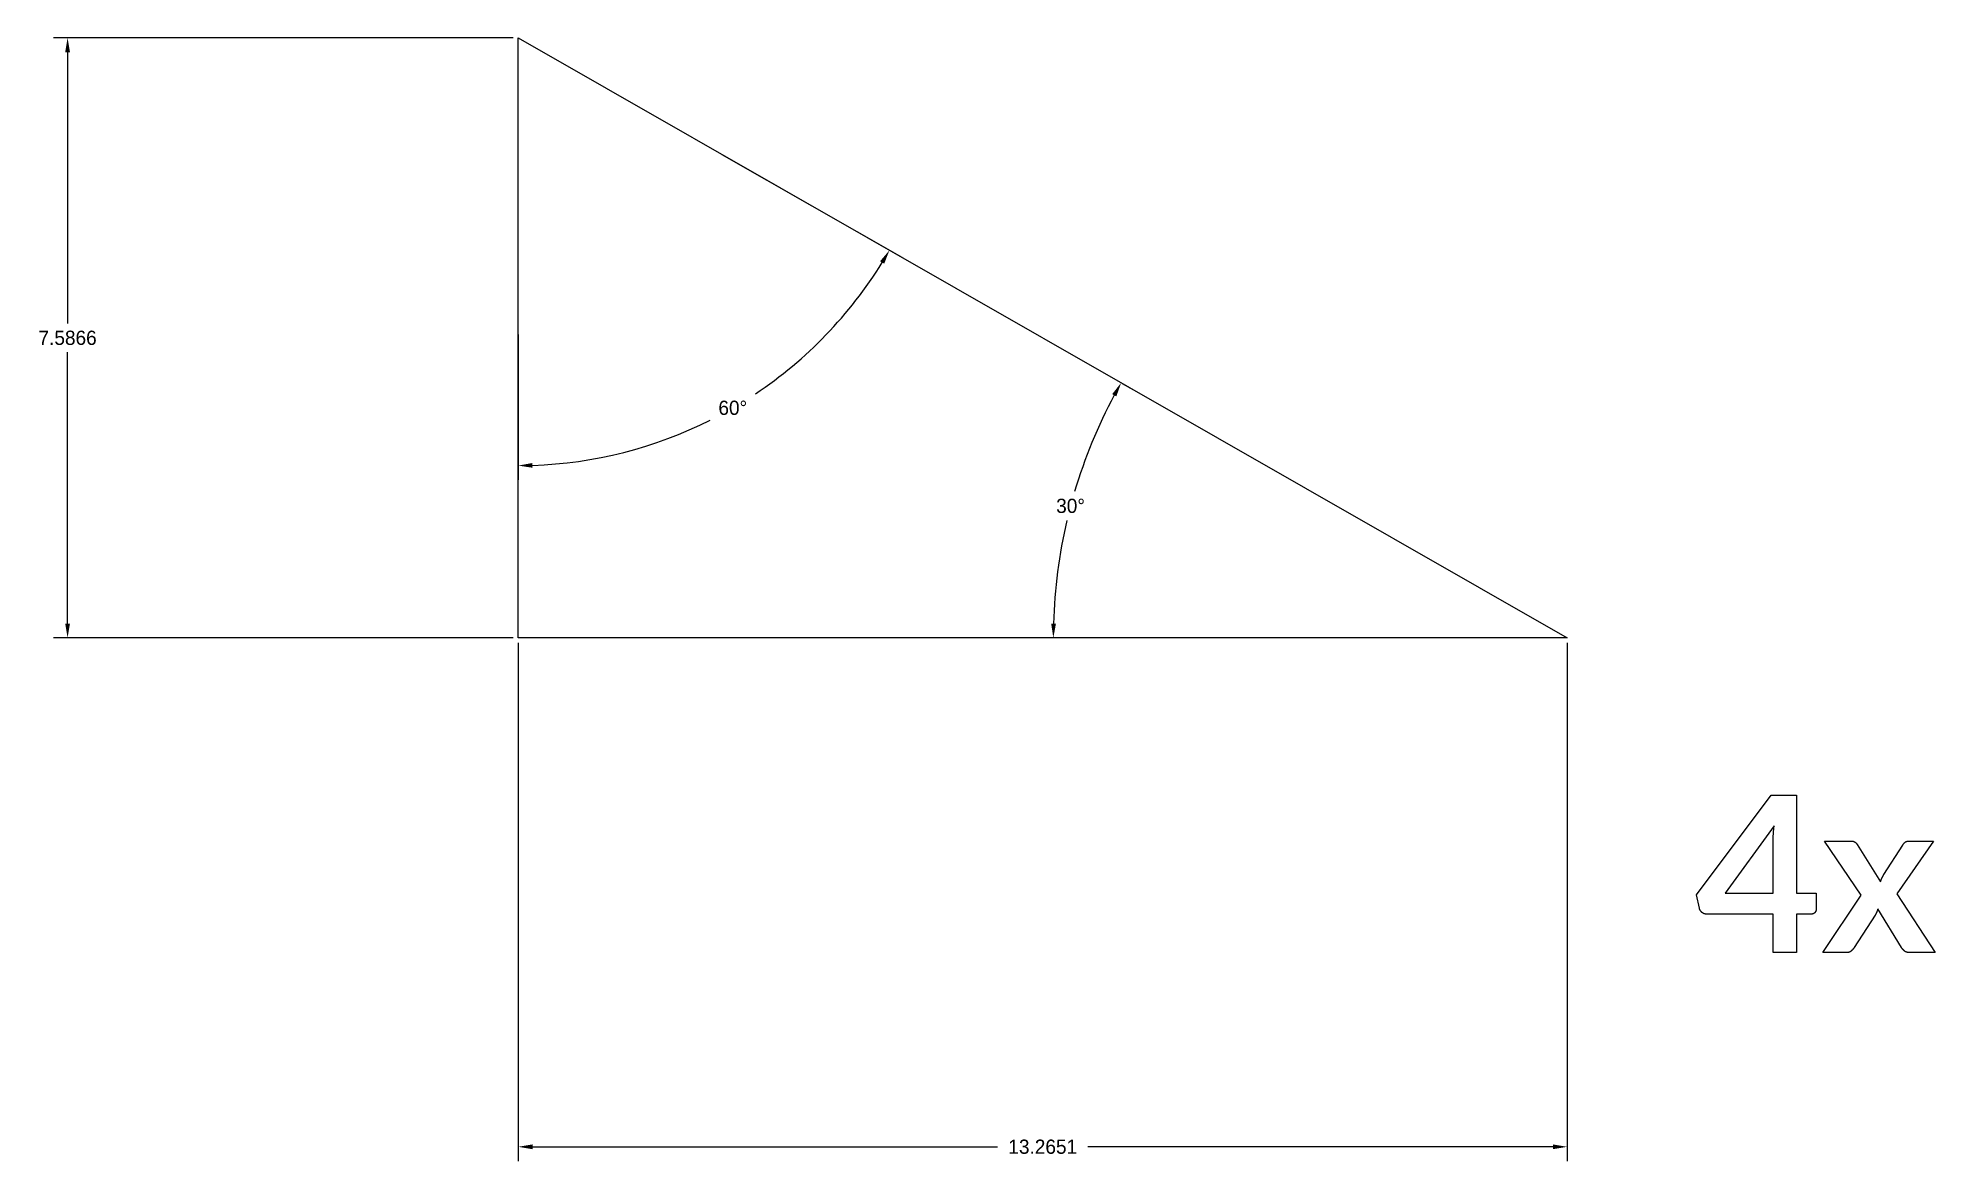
# Model space of a CAD drawing. Header units: millimetres. Extents: x -53 to 104, y -220 to 130.
# Drawn here: x -9.63 to 14.37, y 116.2 to 130.4 of the extents above; entities that cross this region are included whole.
import ezdxf

# ---------------------------------------------------------------- set-up
doc = ezdxf.new("R2010")
doc.units = ezdxf.units.MM
doc.header["$MEASUREMENT"] = 0
doc.layers.add('Standard', color=18, linetype='Continuous', true_color=0x000000)
doc.dimstyles.get("Standard").update_dxf_attribs({"dimtxt": 0.18, "dimasz": 0.18, "dimexe": 0.18, "dimexo": 0.0625, "dimgap": 0.09, "dimtad": 0, "dimtih": 1, "dimtoh": 1, "dimdec": 4, "dimzin": 0, "dimdsep": 46, "dimtxsty": 'Standard', "dimcen": 0.09, "dimadec": 0, "dimazin": 0, "dimtfac": 1, "dimtdec": 4, "dimtofl": 0, "dimtmove": 0, "dimatfit": 3, "dimfxl": 1, "dimtolj": 1, "dimtzin": 0, "dimarcsym": 0})

msp = doc.modelspace()

# ---------------------------------------------------------------- blocks, each defined once
blk = doc.blocks.new('*D63')
at = {"layer": 'Defpoints', "color": 0}
for p in [(-3.552, 122.816), (9.713, 122.816), (9.713, 116.381)]:
    blk.add_point(p, dxfattribs=at)
at = {"layer": 'Standard', "color": 0, "lineweight": -2}
for p, q in [((-3.552, 122.754), (-3.552, 116.201)), ((9.713, 122.754), (9.713, 116.201)), ((-3.372, 116.381), (2.51, 116.381)), ((9.533, 116.381), (3.651, 116.381))]:
    blk.add_line(p, q, dxfattribs=at)
at = {"layer": 'Standard', "color": 0}
for points in [[(-3.372, 116.411), (-3.372, 116.351), (-3.552, 116.381)], [(9.533, 116.351), (9.533, 116.411), (9.713, 116.381)]]:
    blk.add_solid(points, dxfattribs=at)
at = {"layer": 'Standard', "color": 0, "insert": (3.081, 116.381), "char_height": 0.18, "attachment_point": 5}
blk.add_mtext('\\A1;13.2651', dxfattribs=at)
blk = doc.blocks.new('*D64')
at = {"layer": 'Defpoints', "color": 0}
for p in [(-3.552, 130.403), (-9.252, 122.816), (-3.552, 122.816)]:
    blk.add_point(p, dxfattribs=at)
at = {"layer": 'Standard', "color": 0, "lineweight": -2}
for p, q in [((-3.615, 130.403), (-9.432, 130.403)), ((-9.252, 130.223), (-9.252, 126.792)), ((-9.252, 122.996), (-9.252, 126.428)), ((-3.615, 122.816), (-9.432, 122.816))]:
    blk.add_line(p, q, dxfattribs=at)
at = {"layer": 'Standard', "color": 0}
for points in [[(-9.222, 130.223), (-9.282, 130.223), (-9.252, 130.403)], [(-9.282, 122.996), (-9.222, 122.996), (-9.252, 122.816)]]:
    blk.add_solid(points, dxfattribs=at)
at = {"layer": 'Standard', "color": 0, "insert": (-9.252, 126.61), "char_height": 0.18, "attachment_point": 5}
blk.add_mtext('\\A1;7.5866', dxfattribs=at)
blk = doc.blocks.new('*D65')
at = {"layer": 'Defpoints', "color": 0}
for p in [(4.032, 126.065), (3.601, 125.022), (3.411, 122.816), (9.713, 122.816)]:
    blk.add_point(p, dxfattribs=at)
at = {"layer": 'Standard', "color": 0, "lineweight": -2}
for p, q in [((4.087, 126.034), (4.229, 125.953)), ((3.349, 122.816), (3.035, 122.816))]:
    blk.add_line(p, q, dxfattribs=at)
for start, end in [(151.8212, 163.4474), (166.7737, 178.4128)]:
    blk.add_arc((9.713, 122.816), 6.498, start, end, dxfattribs=at)
at = {"layer": 'Standard', "color": 0}
for points in [[(4.012, 125.87), (3.959, 125.899), (4.073, 126.042)], [(3.188, 122.997), (3.248, 122.996), (3.215, 122.816)]]:
    blk.add_solid(points, dxfattribs=at)
at = {"layer": 'Standard', "color": 0, "insert": (3.433, 124.485), "char_height": 0.18, "attachment_point": 5}
blk.add_mtext('\\A1;30%%d', dxfattribs=at)
blk = doc.blocks.new('*D66')
at = {"layer": 'Defpoints', "color": 0}
for p in [(-3.552, 130.403), (-1.03, 128.961), (-3.552, 126.715), (-1.696, 125.324)]:
    blk.add_point(p, dxfattribs=at)
at = {"layer": 'Standard', "color": 0, "lineweight": -2}
for p, q in [((-0.976, 128.93), (1.298, 127.629)), ((-3.552, 126.652), (-3.552, 124.815))]:
    blk.add_line(p, q, dxfattribs=at)
for start, end in [(303.7043, 328.3266), (271.9072, 296.6556)]:
    blk.add_arc((-3.552, 130.403), 5.408, start, end, dxfattribs=at)
at = {"layer": 'Standard', "color": 0}
for points in [[(1.076, 127.548), (1.024, 127.579), (1.142, 127.718)], [(-3.373, 125.028), (-3.372, 124.968), (-3.552, 124.995)]]:
    blk.add_solid(points, dxfattribs=at)
at = {"layer": 'Standard', "color": 0, "insert": (-0.839, 125.725), "char_height": 0.18, "attachment_point": 5}
blk.add_mtext('\\A1;60%%d', dxfattribs=at)

# ---------------------------------------------------------------- dimensions: what is measured, and where the dimension line sits
at = {"layer": 'Standard'}
dim = msp.add_linear_dim(base=(-9.2521, 122.8164), p1=(-3.55203, 130.40298), p2=(-3.55203, 122.8164), angle=90, dimstyle='Standard', dxfattribs=at)
dim.commit()
dim.dimension.update_dxf_attribs({"geometry": '*D64', "text_midpoint": (-9.2521, 126.60969)})
for base, center, p1, p2, picture, middle in [((-1.69556, 125.32388), (-3.55203, 130.40298), (-3.55203, 126.71488), (-1.02995, 128.96055), '*D66', (-0.8386, 125.72526)), ((3.60132, 125.02208), (9.71303, 122.81641), (4.0325, 126.06523), (3.41116, 122.81641), '*D65', (3.43347, 124.48528))]:
    dim = msp.add_angular_dim_3p(base=base, center=center, p1=p1, p2=p2, dimstyle='Standard', dxfattribs=at)
    dim.commit()
    dim.dimension.update_dxf_attribs({"geometry": picture, "text_midpoint": middle})
dim = msp.add_linear_dim(base=(9.71303, 116.38079), p1=(-3.55203, 122.8164), p2=(9.71303, 122.81641), dimstyle='Standard', dxfattribs=at)
dim.commit()
dim.dimension.update_dxf_attribs({"geometry": '*D63', "text_midpoint": (3.0805, 116.38079)})

# ---------------------------------------------------------------- linework, layer by layer
at = {"color": 84, "true_color": 0x1ab11a}
msp.add_lwpolyline([(9.71303, 122.81641), (-3.55203, 122.8164), (-3.55203, 130.40298), (9.71303, 122.81641)], dxfattribs=at)
at = {"layer": 'Standard'}
for p, q in [((11.35125, 119.56874), (12.29238, 120.8262)), ((12.29238, 120.8262), (12.61396, 120.8262)), ((12.61396, 120.8262), (12.61396, 119.58668)), ((12.33089, 120.43991), (11.71396, 119.58668)), ((12.31859, 119.58668), (12.31859, 120.23668)), ((13.4321, 119.56471), (12.96758, 120.24757)), ((12.96758, 120.24757), (13.2948, 120.24757)), ((14.34742, 120.24757), (13.88432, 119.57983)), ((14.03533, 120.24757), (14.34742, 120.24757)), ((13.38129, 120.20362), (13.67666, 119.73366)), ((13.7194, 119.8258), (13.9571, 120.19677)), ((11.38694, 119.39697), (11.35125, 119.56874)), ((11.71396, 119.58668), (12.31859, 119.58668)), ((12.61396, 119.58668), (12.86416, 119.58668)), ((12.86416, 119.58668), (12.86416, 119.39011)), ((12.94843, 118.83769), (13.4321, 119.56471)), ((13.88432, 119.57983), (14.36658, 118.83769)), ((12.31859, 119.32277), (11.48029, 119.32277)), ((12.31859, 118.83769), (12.31859, 119.32277)), ((12.79541, 119.32277), (12.61396, 119.32277)), ((12.61396, 119.32277), (12.61396, 118.83769)), ((13.60811, 119.30906), (13.3442, 118.901)), ((13.94198, 118.901), (13.64379, 119.39152)), ((12.61396, 118.83769), (12.31859, 118.83769)), ((13.25206, 118.83769), (12.94843, 118.83769)), ((14.36658, 118.83769), (14.03956, 118.83769))]:
    msp.add_line(p, q, dxfattribs=at)
for points in [[(12.31859, 120.23668), (12.31859, 120.32862), (12.33089, 120.43991)], [(13.2948, 120.24757), (13.3319, 120.24757), (13.34974, 120.23729)], [(13.34974, 120.23729), (13.36758, 120.22701), (13.38129, 120.20362)], [(13.9571, 120.19677), (13.98734, 120.24757), (14.03533, 120.24757)], [(13.67666, 119.73366), (13.69178, 119.78043), (13.7194, 119.8258)], [(11.4199, 119.34404), (11.39379, 119.36531), (11.38694, 119.39697)], [(11.48029, 119.32277), (11.44601, 119.32277), (11.4199, 119.34404)], [(12.84631, 119.34273), (12.82847, 119.32277), (12.79541, 119.32277)], [(12.86416, 119.39011), (12.86416, 119.36269), (12.84631, 119.34273)], [(13.62797, 119.34747), (13.619, 119.32681), (13.60811, 119.30906)], [(13.64379, 119.39152), (13.63694, 119.36814), (13.62797, 119.34747)], [(13.3071, 118.85765), (13.28513, 118.83769), (13.25206, 118.83769)], [(13.3442, 118.901), (13.32908, 118.87761), (13.3071, 118.85765)], [(13.97978, 118.85695), (13.9571, 118.8762), (13.94198, 118.901)], [(14.03956, 118.83769), (14.00246, 118.83769), (13.97978, 118.85695)]]:
    msp.add_open_spline(points, degree=2, dxfattribs=at)

msp.set_redraw_order([(e.dxf.handle, doc.entitydb.next_handle()) for e in msp.query("TEXT MTEXT ATTDEF DIMENSION ARC_DIMENSION")])  # texts and dimensions are drawn at this point

doc.saveas('drawing.dxf')
